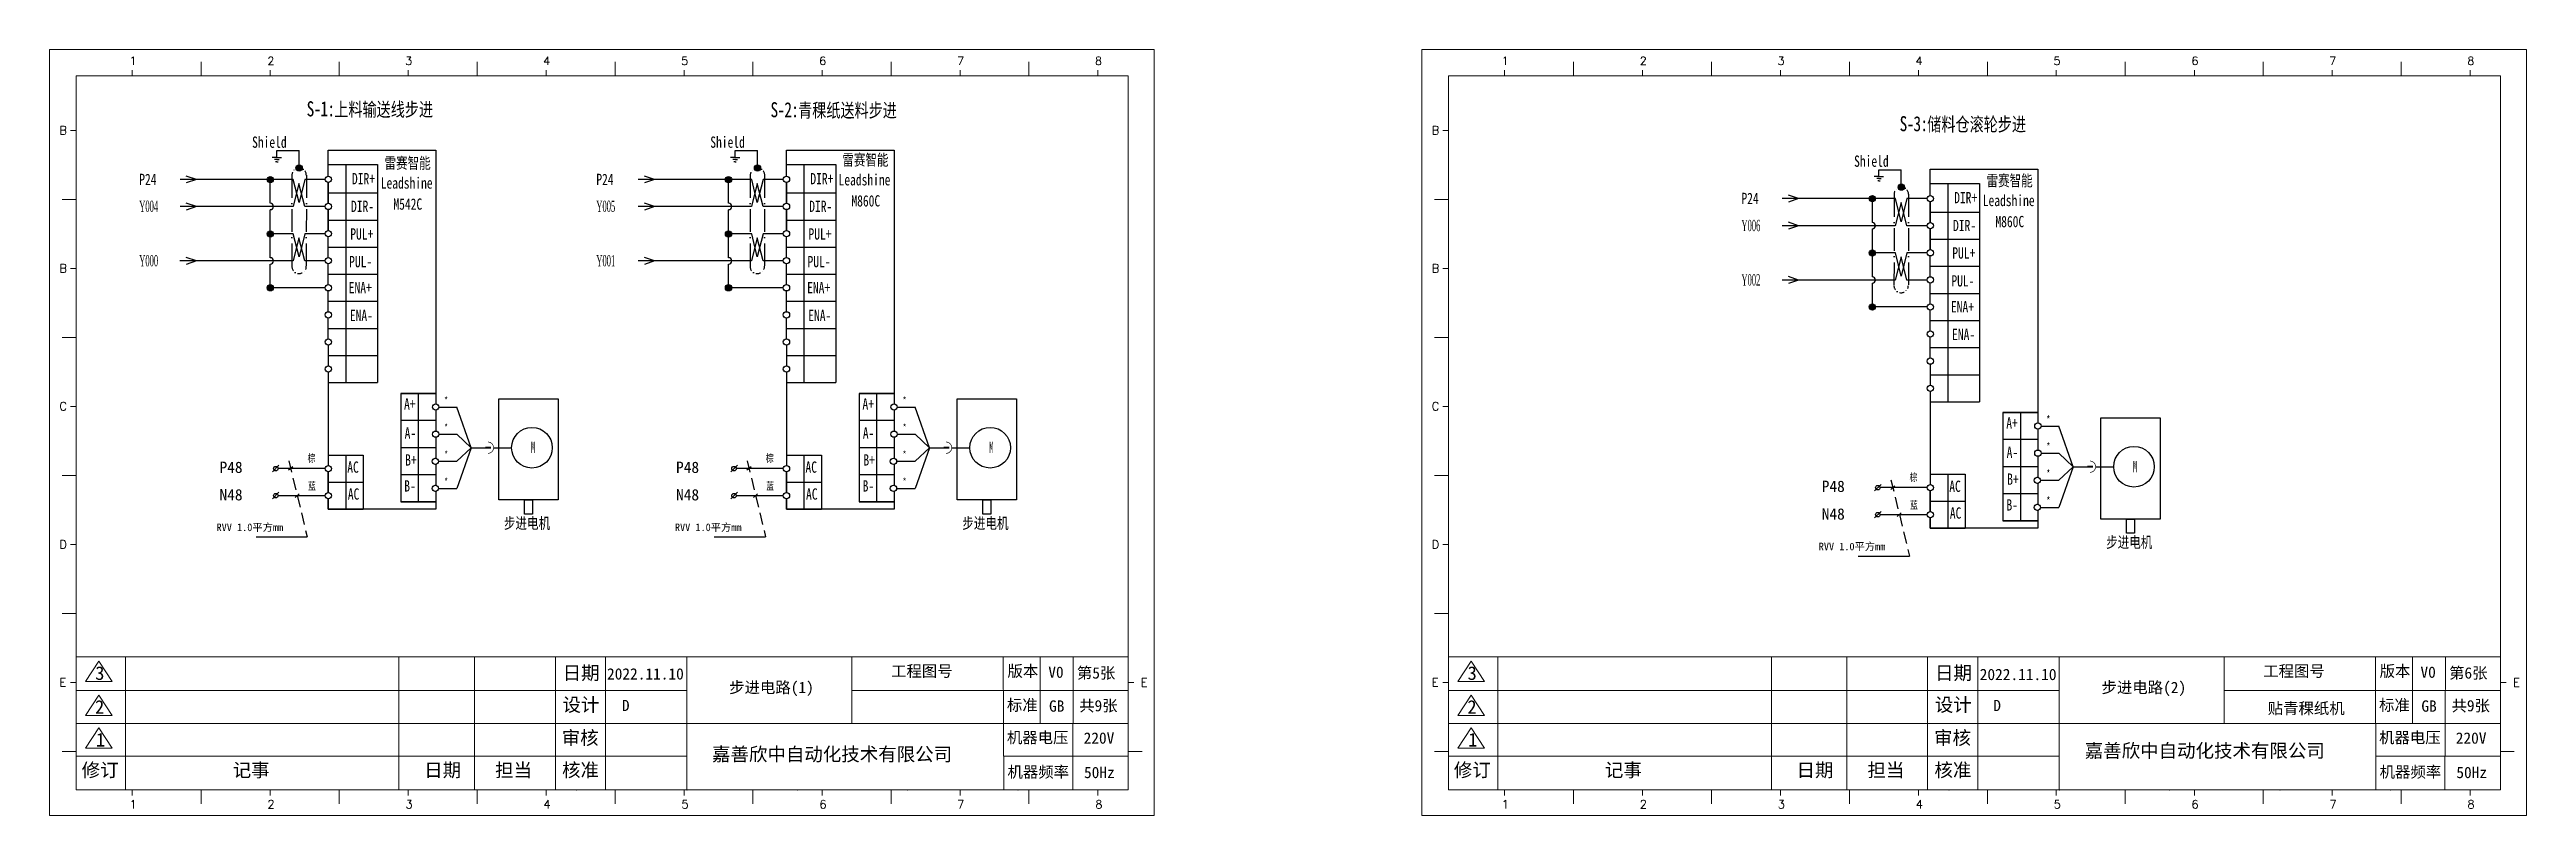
# Model space of a CAD drawing. Header units: millimetres. Extents: x 40430 to 48442, y -3636 to 4180.
# Drawn here: x 42019 to 43335, y -340 to 67 of the extents above; entities that cross this region are included whole.
import ezdxf
from ezdxf.enums import TextEntityAlignment as Align

# ---------------------------------------------------------------- set-up
doc = ezdxf.new("R2010")
doc.units = ezdxf.units.MM
for name, pattern in [('ACAD_ISO10W100', [18, 12, -3, 0, -3]), ('DASHDOTX2', [50.8, 25.4, -12.7, 0, -12.7]), ('HIDDEN', [9.525, 6.35, -3.175])]:
    doc.linetypes.add(name, pattern=pattern)
for name, color, linetype in [('ABDE_DENG', 4, 'Continuous'), ('ABDE_LIN', 1, 'Continuous'), ('WORD', 102, 'Continuous'), ('地线', 7, 'Continuous'), ('文本', 6, 'Continuous')]:
    doc.layers.add(name, color=color, linetype=linetype)
doc.styles.add('3.0Rockwell', font='ROCK.TTF', dxfattribs={"width": 0.75, "height": 3})
doc.styles.add('5.0宋体', font='', dxfattribs={"width": 0.75, "height": 5})
doc.styles.add('5.0罗马', font='times.ttf', dxfattribs={"width": 0.5, "height": 5})
doc.styles.add('SIMPLEX', font='SIMPLEX')
doc.styles.get("Standard").update_dxf_attribs({"font": ''})
doc.styles.add('SYS', font='romans.shx', dxfattribs={"width": 0.7})
doc.styles.get('5.0宋体').set_extended_font_data('SimSun')
doc.styles.get('Standard').set_extended_font_data('SimSun')

msp = doc.modelspace()

# ---------------------------------------------------------------- texts
at = {"color": 0, "lineweight": 9, "style": 'SIMPLEX'}
for s, height, p in [('1', 4.4, (42061, 59.2)), ('2', 4.4, (42134.3, 59.2)), ('3', 4.4, (42207.6, 59.2)), ('4', 4.4, (42281, 59.2)), ('5', 4.4, (42354.3, 59.2)), ('6', 4.4, (42427.7, 59.2)), ('7', 4.4, (42501, 59.2)), ('8', 4.4, (42574.3, 59.2)), ('1', 4.4, (42790.5, 59.2)), ('2', 4.4, (42863.9, 59.2)), ('3', 4.4, (42937.2, 59.2)), ('4', 4.4, (43010.5, 59.2)), ('5', 4.4, (43083.9, 59.2)), ('6', 4.4, (43157.2, 59.2)), ('7', 4.4, (43230.5, 59.2)), ('8', 4.4, (43303.9, 59.2)), ('B', 4.46, (42023.8, 22.3)), ('B', 4.46, (42753.3, 22.3)), ('B', 4.46, (42023.8, -51.1)), ('B', 4.46, (42753.3, -51.1)), ('C', 4.46, (42023.8, -124.4)), ('C', 4.46, (42753.3, -124.4)), ('D', 4.46, (42023.8, -197.8)), ('D', 4.46, (42753.3, -197.8)), ('E', 4.46, (42023.8, -271.1)), ('E', 4.46, (42598.7, -271.2)), ('E', 4.46, (42753.3, -271.1)), ('E', 4.46, (43328.3, -271.2)), ('1', 4.4, (42061.1, -335.9)), ('2', 4.4, (42134.4, -335.9)), ('3', 4.4, (42207.8, -335.9)), ('4', 4.4, (42281.1, -335.9)), ('5', 4.4, (42354.5, -335.9)), ('6', 4.4, (42427.8, -335.9)), ('7', 4.4, (42501.1, -335.9)), ('8', 4.4, (42574.5, -335.9)), ('1', 4.4, (42790.6, -335.9)), ('2', 4.4, (42864, -335.9)), ('3', 4.4, (42937.3, -335.9)), ('4', 4.4, (43010.7, -335.9)), ('5', 4.4, (43084, -335.9)), ('6', 4.4, (43157.3, -335.9)), ('7', 4.4, (43230.7, -335.9)), ('8', 4.4, (43304, -335.9))]:
    msp.add_text(s, height=height, dxfattribs=at).set_placement(p)
at = {"color": 4, "lineweight": 30, "char_height": 8, "attachment_point": 7, "style": '5.0宋体'}
for s, insert, width in [('\\pt6.667;{\\T0.9;\\C256;S-1:\\H0.9167x;\\T1;上料输送线步进}', (42155.2, 31.1), 96.406), ('\\pt6.667;{\\T0.9;\\C256;S-2:\\H0.9167x;\\T1;青稞纸送料步进}', (42401.8, 30.6), 119.988), ('\\pt6.667;{\\T0.9;\\C256;S-3:\\H0.9167x;\\T1;储料仓滚轮步进}', (43002.1, 23.2), 135.404)]:
    msp.add_mtext(s, dxfattribs=dict(at, insert=insert, width=width))
at = {"char_height": 6, "attachment_point": 1}
for s, insert, width, style in [('{\\fSimSun|b0|i0|c0|p2;\\C6;M}', (42274.5, -141), 248.141, '5.0罗马'), ('{\\fSimSun|b0|i0|c0|p2;\\C6;M}', (42518.1, -141), 248.141, '5.0罗马'), ('{\\fSimSun|b0|i0|c0|p2;\\C6;M}', (43126.2, -151.2), 248.141, '5.0罗马'), ('{\\C6;步进电机}', (42260.1, -181.3), 52.715, '5.0宋体'), ('{\\C6;步进电机}', (42503.8, -181.3), 52.715, '5.0宋体'), ('{\\C6;步进电机}', (43111.9, -191.4), 52.715, '5.0宋体')]:
    msp.add_mtext(s, dxfattribs=dict(at, insert=insert, width=width, style=style))
at = {"color": 1, "ltscale": 0.1, "char_height": 4, "width": 55.126, "attachment_point": 1}
for insert in [(42107.3, -184.5), (42351, -184.5), (42959.1, -194.7)]:
    msp.add_mtext('{\\fSimSun|b0|i0|c134|p2;RVV 1.0平方mm}', dxfattribs=dict(at, insert=insert))
at = {"color": 0, "lineweight": 9, "attachment_point": 1}
for s, insert, char_height, width in [('3', (42042.8, -260.4), 7.2, 80.4), ('日期', (42291.3, -260.3), 7.2, 80.4), ('{\\fSimSun|b0|i0|c134|p2;工程图号}', (42465.9, -259.9), 6, 93.947), ('{\\fSimSun|b0|i0|c134|p2;版本}', (42527.8, -259.9), 6, 93.947), ('{\\fSimSun|b0|i0|c134|p2;V0}', (42549.5, -260.5), 6, 93.947), ('{\\fSimSun|b0|i0|c134|p2;第5张}', (42564.7, -260.9), 6, 93.947), ('3', (42772.4, -260.4), 7.2, 80.4), ('日期', (43020.9, -260.3), 7.2, 80.4), ('{\\fSimSun|b0|i0|c134|p2;工程图号}', (43195.4, -259.9), 6, 93.947), ('{\\fSimSun|b0|i0|c134|p2;版本}', (43257.3, -259.9), 6, 93.947), ('{\\fSimSun|b0|i0|c134|p2;V0}', (43279, -260.5), 6, 93.947), ('{\\fSimSun|b0|i0|c134|p2;第6张}', (43294.2, -260.9), 6, 93.947), ('{\\fFangSong_GB2312|b0|i0|c134|p0;设计}', (42291.2, -277.2), 7.2, 80.4), ('{\\fFangSong_GB2312|b0|i0|c134|p0;设计}', (43020.8, -277.2), 7.2, 80.4), ('2', (42042.7, -278.4), 7.2, 80.4), ('{\\f宋体|b0|i0|c134|p2;标准}', (42527.5, -278), 6, 93.947), ('{\\f宋体|b0|i0|c134|p2;GB}', (42549.9, -278.5), 6, 93.947), ('{\\fSimSun|b0|i0|c134|p2;共9张}', (42565.9, -278.3), 6, 93.947), ('2', (42772.3, -278.4), 7.2, 80.4), ('{\\C256;贴青稞纸机}', (43197.8, -279.7), 6, 93.947), ('{\\f宋体|b0|i0|c134|p2;标准}', (43257, -278), 6, 93.947), ('{\\f宋体|b0|i0|c134|p2;GB}', (43279.5, -278.5), 6, 93.947), ('{\\fSimSun|b0|i0|c134|p2;共9张}', (43295.5, -278.3), 6, 93.947), ('1', (42043.2, -295.8), 7.2, 80.4), ('{\\fFangSong_GB2312|b0|i0|c134|p0;审核}', (42290.8, -294.8), 7.2, 80.4), ('{\\f宋体|b0|i0|c134|p2;机器电压}', (42527.5, -295.2), 6, 93.947), ('{\\fSimSun|b0|i0|c134|p2; 220V}', (42564.2, -295.5), 6, 93.947), ('1', (42772.7, -295.8), 7.2, 80.4), ('{\\fFangSong_GB2312|b0|i0|c134|p0;审核}', (43020.4, -294.8), 7.2, 80.4), ('{\\f宋体|b0|i0|c134|p2;机器电压}', (43257, -295.2), 6, 93.947), ('{\\fSimSun|b0|i0|c134|p2; 220V}', (43293.7, -295.5), 6, 93.947), ('修订', (42035.6, -311.9), 7.2, 80.4), ('记事', (42115.9, -311.9), 7.2, 80.4), ('日期', (42217.7, -311.9), 7.2, 80.4), ('担当', (42255.4, -311.9), 7.2, 80.4), ('{\\fFangSong_GB2312|b0|i0|c134|p0;核准}', (42291, -311.9), 7.2, 80.4), ('{\\f宋体|b0|i0|c134|p2;机器频率}', (42527.8, -313.5), 6, 93.947), ('{\\f宋体|b0|i0|c134|p2; 50Hz}', (42564.4, -313.8), 6, 93.947), ('修订', (42765.1, -311.9), 7.2, 80.4), ('记事', (42845.4, -311.9), 7.2, 80.4), ('日期', (42947.3, -311.9), 7.2, 80.4), ('担当', (42985, -311.9), 7.2, 80.4), ('{\\fFangSong_GB2312|b0|i0|c134|p0;核准}', (43020.6, -311.9), 7.2, 80.4), ('{\\f宋体|b0|i0|c134|p2;机器频率}', (43257.3, -313.5), 6, 93.947), ('{\\f宋体|b0|i0|c134|p2; 50Hz}', (43294, -313.8), 6, 93.947)]:
    msp.add_mtext(s, dxfattribs=dict(at, insert=insert, char_height=char_height, width=width))
at = {"lineweight": 9, "attachment_point": 1}
for s, insert, char_height, width in [('2022.11.10', (42314.9, -261.4), 6, 93.947), ('2022.11.10', (43044.7, -261.7), 6, 93.947), ('{\\fSimSun|b0|i0|c134|p2;D}', (42322.8, -278.2), 6, 93.947), ('{\\fSimSun|b0|i0|c134|p2;D}', (43051.9, -278.2), 6, 93.947), ('{\\fSimSun|b1|i0|c134|p34;嘉善欣中自动化技术有限公司}', (42370.7, -303.5), 7.2, 179.078), ('{\\fSimSun|b1|i0|c134|p34;嘉善欣中自动化技术有限公司}', (43100.5, -301.6), 7.2, 179.078)]:
    msp.add_mtext(s, dxfattribs=dict(at, insert=insert, char_height=char_height, width=width))
at = {"color": 0, "lineweight": 9, "char_height": 6, "attachment_point": 1}
for s, insert in [('\\pi11.43;    步进电路(1)', (42352.1, -268.6)), ('\\pi11.43;    步进电路(2)', (43081.7, -268.6))]:
    msp.add_mtext_dynamic_manual_height_columns(s, width=75.012, gutter_width=12.5, heights=[0], dxfattribs=dict(at, insert=insert))
at = {"layer": 'WORD', "char_height": 4, "attachment_point": 1, "style": '3.0Rockwell'}
for s, insert, width in [('{\\fSimSun|b0|i0|c134|p2;*}', (42228.3, -117.1), 7.82), ('{\\fSimSun|b0|i0|c134|p2;*}', (42472, -117.1), 7.82), ('{\\fSimSun|b0|i0|c134|p2;*}', (42228.3, -131.5), 5.728), ('{\\fSimSun|b0|i0|c134|p2;*}', (42472, -131.5), 5.728), ('{\\fSimSun|b0|i0|c134|p2;*}', (43080.1, -127.2), 7.82), ('{\\fSimSun|b0|i0|c134|p2;*}', (43080.1, -141.6), 5.728), ('{\\fSimSun|b0|i0|c134|p2;棕}', (42155.7, -147.8), 165.427), ('{\\fSimSun|b0|i0|c134|p2;*}', (42228.3, -145.9), 6.525), ('{\\fSimSun|b0|i0|c134|p2;棕}', (42399.3, -147.8), 165.427), ('{\\fSimSun|b0|i0|c134|p2;*}', (42472, -145.9), 6.525), ('{\\fSimSun|b0|i0|c134|p2;棕}', (43007.4, -158), 165.427), ('{\\fSimSun|b0|i0|c134|p2;*}', (43080.1, -156), 6.525), ('{\\fSimSun|b0|i0|c134|p2;蓝}', (42155.9, -162.6), 165.427), ('{\\fSimSun|b0|i0|c134|p2;*}', (42228.3, -160.3), 7.424), ('{\\fSimSun|b0|i0|c134|p2;蓝}', (42399.5, -162.6), 165.427), ('{\\fSimSun|b0|i0|c134|p2;*}', (42472, -160.3), 7.424), ('{\\fSimSun|b0|i0|c134|p2;*}', (43080.1, -170.4), 7.424), ('{\\fSimSun|b0|i0|c134|p2;蓝}', (43007.6, -172.7), 165.427)]:
    msp.add_mtext(s, dxfattribs=dict(at, insert=insert, width=width))
at = {"layer": '文本', "color": 0, "char_height": 6, "attachment_point": 1}
for s, insert, width, style in [('Shield', (42126.2, 21.2), 50.767, '5.0宋体'), ('Shield', (42369.8, 21.2), 50.767, '5.0宋体'), ('P24', (42066.2, 1.4), 50.767, '5.0宋体'), ('DIR+', (42179.3, 1.8), 50.767, '5.0宋体'), ('雷赛智能', (42196.6, 10.1), 50.767, '5.0宋体'), ('P24', (42309.2, 1.4), 50.767, '5.0宋体'), ('DIR+', (42423, 1.8), 50.767, '5.0宋体'), ('Leadshine', (42438, 1.2), 50.767, '5.0宋体'), ('雷赛智能', (42440, 11.8), 50.767, '5.0宋体'), ('Shield', (42977.9, 11.1), 50.767, '5.0宋体'), ('雷赛智能', (43048.3, 0.8), 50.767, '5.0宋体'), ('Y004', (42066.2, -12.9), 50.767, '5.0罗马'), ('DIR-', (42178.8, -12.9), 50.767, '5.0宋体'), ('Leadshine', (42194.6, -0.5), 50.767, '5.0宋体'), ('  M542C', (42195.2, -11.7), 50.767, '5.0宋体'), ('Y005', (42309.2, -12.9), 50.767, '5.0罗马'), ('DIR-', (42422.4, -12.9), 50.767, '5.0宋体'), ('  M860C', (42438.7, -10), 50.767, '5.0宋体'), ('P24', (42918, -8.7), 50.767, '5.0宋体'), ('DIR+', (43031.1, -8.3), 50.767, '5.0宋体'), ('Leadshine', (43046.3, -9.8), 50.767, '5.0宋体'), ('Y006', (42918, -23.1), 50.767, '5.0罗马'), ('DIR-', (43030.5, -23.1), 50.767, '5.0宋体'), ('  M860C', (43046.9, -21), 50.767, '5.0宋体'), ('PUL+', (42178.4, -27.6), 50.767, '5.0宋体'), ('PUL+', (42422, -27.6), 50.767, '5.0宋体'), ('PUL+', (43030.1, -37.7), 50.767, '5.0宋体'), ('Y000', (42066.2, -41.8), 50.767, '5.0罗马'), ('PUL-', (42177.8, -42.3), 50.767, '5.0宋体'), ('Y001', (42309.2, -41.8), 50.767, '5.0罗马'), ('PUL-', (42421.5, -42.3), 50.767, '5.0宋体'), ('Y002', (42918, -52), 50.767, '5.0罗马'), ('PUL-', (43029.6, -52.5), 50.767, '5.0宋体'), ('ENA+', (42177.6, -56.1), 14.631, '5.0宋体'), ('ENA+', (42421.3, -56.1), 14.631, '5.0宋体'), ('ENA-', (42178.2, -70.9), 16.808, '5.0宋体'), ('ENA-', (42421.9, -70.9), 16.808, '5.0宋体'), ('ENA+', (43029.4, -66.3), 14.631, '5.0宋体'), ('ENA-', (43030, -81), 16.808, '5.0宋体'), ('A+', (42207, -117.9), 50.767, '5.0宋体'), ('A+', (42450.7, -117.9), 50.767, '5.0宋体'), ('A+', (43058.8, -128), 50.767, '5.0宋体'), ('A-', (42207.3, -133.4), 50.767, '5.0宋体'), ('A-', (42450.9, -133.4), 50.767, '5.0宋体'), ('A-', (43059, -143.6), 50.767, '5.0宋体'), ('{\\W1;\\C256;P48}', (42108.9, -151.6), 50.767, '5.0宋体'), ('AC', (42176.8, -151.5), 50.767, '5.0宋体'), ('B+', (42207.6, -147.7), 50.767, '5.0宋体'), ('{\\W1;\\C256;P48}', (42351.6, -151.6), 50.767, '5.0宋体'), ('AC', (42420.4, -151.5), 50.767, '5.0宋体'), ('B+', (42451.2, -147.7), 50.767, '5.0宋体'), ('B+', (43059.3, -157.9), 50.767, '5.0宋体'), ('{\\W1;\\C256;N48}', (42108.9, -166.2), 50.767, '5.0宋体'), ('AC', (42177.1, -165.8), 50.767, '5.0宋体'), ('B-', (42207.1, -161.5), 50.767, '5.0宋体'), ('{\\W1;\\C256;N48}', (42351.6, -166.2), 50.767, '5.0宋体'), ('AC', (42420.7, -165.8), 50.767, '5.0宋体'), ('B-', (42450.8, -161.5), 50.767, '5.0宋体'), ('{\\W1;\\C256;P48}', (42960.7, -161.7), 50.767, '5.0宋体'), ('AC', (43028.5, -161.7), 50.767, '5.0宋体'), ('{\\W1;\\C256;N48}', (42960.7, -176.4), 50.767, '5.0宋体'), ('AC', (43028.8, -175.9), 50.767, '5.0宋体'), ('B-', (43058.9, -171.6), 50.767, '5.0宋体')]:
    msp.add_mtext(s, dxfattribs=dict(at, insert=insert, width=width, style=style))

# ---------------------------------------------------------------- blocks, each defined once
blk = doc.blocks.new('S_110')
at = {"color": 3, "linetype": 'Continuous', "const_width": 0.3}
blk.add_lwpolyline([(-2.5, -2.5, -1), (2.5, -2.5, -1)], format="xyb", dxfattribs=at)
at = {"color": 3, "linetype": 'Continuous'}
blk.add_lwpolyline([(0, 0), (0, 2.7)], dxfattribs=at)
for points, const_width in [([(0, -3.6), (0, -1.1)], 0.9), ([(0, -5.2), (0, -2.5)], 0.3)]:
    blk.add_lwpolyline(points, dxfattribs=dict(at, const_width=const_width))
at = {"style": 'SYS', "width": 0.7, "flags": 1}
for tag in ['XYVALUE', 'VALUE']:
    blk.add_attdef(tag, text='', height=0.02, dxfattribs=at).set_placement((0.1, 5.7), align=Align.MIDDLE)
blk = doc.blocks.new('插头和插座')
at = {"layer": 'ABDE_DENG', "linetype": 'Continuous', "rotation": 90}
blk.add_blockref('S_110', (-5.233, 0), dxfattribs=at)

# ---------------------------------------------------------------- hatches: boundary and pattern name
h = msp.add_hatch(color=256)
edge = h.paths.add_edge_path()
edge.add_arc((42135.9, -1.7), 1.68, 0, 360)
h = msp.add_hatch(color=256)
edge = h.paths.add_edge_path()
edge.add_arc((42151.2, 4.5), 1.68, 0, 360)
h = msp.add_hatch(color=256)
edge = h.paths.add_edge_path()
edge.add_arc((42379.5, -1.7), 1.68, 0, 360)
h = msp.add_hatch(color=256)
edge = h.paths.add_edge_path()
edge.add_arc((42394.9, 4.5), 1.68, 0, 360)
h = msp.add_hatch(color=256)
edge = h.paths.add_edge_path()
edge.add_arc((42987.6, -11.8), 1.68, 0, 360)
h = msp.add_hatch(color=256)
edge = h.paths.add_edge_path()
edge.add_arc((43003, -5.7), 1.68, 0, 360)
h = msp.add_hatch(color=256)
edge = h.paths.add_edge_path()
edge.add_arc((42135.9, -30.6), 1.68, 0, 360)
h = msp.add_hatch(color=256)
edge = h.paths.add_edge_path()
edge.add_arc((42379.5, -30.6), 1.68, 0, 360)
h = msp.add_hatch(color=256)
edge = h.paths.add_edge_path()
edge.add_arc((42987.6, -40.7), 1.68, 0, 360)
h = msp.add_hatch(color=256)
edge = h.paths.add_edge_path()
edge.add_arc((42135.9, -59.2), 1.68, 0, 360)
h = msp.add_hatch(color=256)
edge = h.paths.add_edge_path()
edge.add_arc((42379.5, -59.2), 1.68, 0, 360)
h = msp.add_hatch(color=256)
edge = h.paths.add_edge_path()
edge.add_arc((42987.6, -69.4), 1.68, 0, 360)

# ---------------------------------------------------------------- linework, layer by layer
at = {"color": 0, "lineweight": 9}
for p, q in [((42592, 53.5), (42032.7, 53.5)), ((42032.7, 53.5), (42032.7, -326.1)), ((42062.5, 53.5), (42062.5, 56.4)), ((42099.2, 53.5), (42099.2, 60.8)), ((42135.9, 53.5), (42135.9, 56.4)), ((42172.5, 53.5), (42172.5, 60.8)), ((42209.2, 53.5), (42209.2, 56.4)), ((42245.9, 53.5), (42245.9, 60.8)), ((42282.5, 53.5), (42282.5, 56.4)), ((42319.2, 53.5), (42319.2, 60.8)), ((42355.9, 53.5), (42355.9, 56.4)), ((42392.5, 53.5), (42392.5, 60.8)), ((42429.2, 53.5), (42429.2, 56.4)), ((42465.9, 53.5), (42465.9, 60.8)), ((42502.6, 53.5), (42502.6, 56.4)), ((42539.2, 53.5), (42539.2, 60.8)), ((42575.9, 53.5), (42575.9, 56.4)), ((42592, -326.1), (42592, 53.5)), ((43321.6, 53.5), (42762.2, 53.5)), ((42762.2, 53.5), (42762.2, -326.1)), ((42792.1, 53.5), (42792.1, 56.4)), ((42828.7, 53.5), (42828.7, 60.8)), ((42865.4, 53.5), (42865.4, 56.4)), ((42902.1, 53.5), (42902.1, 60.8)), ((42938.7, 53.5), (42938.7, 56.4)), ((42975.4, 53.5), (42975.4, 60.8)), ((43012.1, 53.5), (43012.1, 56.4)), ((43048.8, 53.5), (43048.8, 60.8)), ((43085.4, 53.5), (43085.4, 56.4)), ((43122.1, 53.5), (43122.1, 60.8)), ((43158.8, 53.5), (43158.8, 56.4)), ((43195.4, 53.5), (43195.4, 60.8)), ((43232.1, 53.5), (43232.1, 56.4)), ((43268.8, 53.5), (43268.8, 60.8)), ((43305.4, 53.5), (43305.4, 56.4)), ((43321.6, -326.1), (43321.6, 53.5)), ((42032.7, 24.4), (42029.7, 24.4)), ((42762.2, 24.4), (42759.3, 24.4)), ((42032.7, -12.3), (42025.3, -12.3)), ((42762.2, -12.3), (42754.9, -12.3)), ((42032.7, -48.9), (42029.7, -48.9)), ((42762.2, -48.9), (42759.3, -48.9)), ((42032.7, -85.6), (42025.3, -85.6)), ((42762.2, -85.6), (42754.9, -85.6)), ((42032.7, -122.3), (42029.7, -122.3)), ((42762.2, -122.3), (42759.3, -122.3)), ((42032.7, -158.9), (42025.3, -158.9)), ((42762.2, -158.9), (42754.9, -158.9)), ((42032.7, -195.6), (42029.7, -195.6)), ((42762.2, -195.6), (42759.3, -195.6)), ((42032.7, -232.3), (42025.3, -232.3)), ((42762.2, -232.3), (42754.9, -232.3)), ((42592, -237.3), (42592, -255.3)), ((43321.6, -237.3), (43321.6, -255.3)), ((42044.7, -257.7), (42037.6, -268.5)), ((42044.7, -257.7), (42051.8, -268.5)), ((42058.9, -255.3), (42058.9, -326.1)), ((42204.3, -255.3), (42204.3, -326.1)), ((42244.5, -255.3), (42244.5, -326.1)), ((42287.5, -255.3), (42592, -255.3)), ((42287.5, -255.3), (42287.5, -326.1)), ((42314.1, -255.3), (42314.1, -326.1)), ((42357.4, -255.3), (42357.4, -326.1)), ((42445.1, -255.2), (42445.1, -290.8)), ((42525.5, -255.2), (42525.8, -326.1)), ((42545.2, -255.4), (42545.2, -290.7)), ((42562.8, -255.2), (42562.5, -326.1)), ((42774.3, -257.7), (42767.2, -268.5)), ((42774.3, -257.7), (42781.4, -268.5)), ((42788.5, -255.3), (42788.5, -326.1)), ((42933.9, -255.3), (42933.9, -326.1)), ((42974, -255.3), (42974, -326.1)), ((43017, -255.3), (43321.6, -255.3)), ((43017, -255.3), (43017, -326.1)), ((43043.7, -255.3), (43043.7, -326.1)), ((43087, -255.3), (43087, -326.1)), ((43174.7, -255.2), (43174.7, -290.8)), ((43255.1, -255.2), (43255.3, -326.1)), ((43274.8, -255.4), (43274.7, -290.7)), ((43292.3, -255.2), (43292, -326.1)), ((42032.7, -268.9), (42029.7, -268.9)), ((42313.8, -273.3), (42032.7, -273.3)), ((42051.8, -268.5), (42037.6, -268.5)), ((42044.7, -275.7), (42037.6, -286.5)), ((42044.7, -275.7), (42051.8, -286.5)), ((42287.5, -273.3), (42357.4, -273.3)), ((42525.6, -273.3), (42445.1, -273.3)), ((42525.5, -273.3), (42592, -273.3)), ((42592, -268.9), (42595, -268.9)), ((42762.2, -268.9), (42759.3, -268.9)), ((43043.3, -273.3), (42762.2, -273.3)), ((42781.4, -268.5), (42767.2, -268.5)), ((42774.3, -275.7), (42767.2, -286.5)), ((42774.3, -275.7), (42781.4, -286.5)), ((43017, -273.3), (43087, -273.3)), ((43255.1, -273.3), (43174.7, -273.3)), ((43255.1, -273.3), (43321.6, -273.3)), ((43321.6, -268.9), (43324.5, -268.9)), ((42051.8, -286.5), (42037.6, -286.5)), ((42781.4, -286.5), (42767.2, -286.5)), ((42313.8, -290.7), (42032.7, -290.7)), ((42044.7, -293.1), (42037.6, -303.9)), ((42044.7, -293.1), (42051.8, -303.9)), ((42287.5, -290.7), (42357.4, -290.7)), ((42357.4, -290.7), (42592, -290.7)), ((43043.3, -290.7), (42762.2, -290.7)), ((42774.3, -293.1), (42767.2, -303.9)), ((42774.3, -293.1), (42781.4, -303.9)), ((43017, -290.7), (43087, -290.7)), ((43087, -290.7), (43321.6, -290.7)), ((42032.7, -305.6), (42025.3, -305.6)), ((42287.5, -308.1), (42032.7, -308.1)), ((42051.8, -303.9), (42037.6, -303.9)), ((42287.5, -308.1), (42357.4, -308.1)), ((42525.8, -308.1), (42592, -308.1)), ((42592, -305.6), (42599.4, -305.6)), ((42762.2, -305.6), (42754.9, -305.6)), ((43017, -308.1), (42762.2, -308.1)), ((42781.4, -303.9), (42767.2, -303.9)), ((43017, -308.1), (43087, -308.1)), ((43255.4, -308.1), (43321.6, -308.1)), ((43321.6, -305.6), (43328.9, -305.6)), ((42032.7, -326.1), (42592, -326.1)), ((42062.5, -326.1), (42062.5, -329.1)), ((42099.2, -326.1), (42099.2, -333.5)), ((42135.9, -326.1), (42135.9, -329.1)), ((42172.5, -326.1), (42172.5, -333.5)), ((42209.2, -326.1), (42209.2, -329.1)), ((42245.9, -326.1), (42245.9, -333.5)), ((42282.5, -326.1), (42282.5, -329.1)), ((42319.2, -326.1), (42319.2, -333.5)), ((42355.9, -326.1), (42355.9, -329.1)), ((42392.5, -326.1), (42392.5, -333.5)), ((42429.2, -326.1), (42429.2, -329.1)), ((42465.9, -326.1), (42465.9, -333.5)), ((42502.6, -326.1), (42502.6, -329.1)), ((42539.2, -326.1), (42539.2, -333.5)), ((42575.9, -326.1), (42575.9, -329.1)), ((42762.2, -326.1), (43321.6, -326.1)), ((42792.1, -326.1), (42792.1, -329.1)), ((42828.7, -326.1), (42828.7, -333.5)), ((42865.4, -326.1), (42865.4, -329.1)), ((42902.1, -326.1), (42902.1, -333.5)), ((42938.7, -326.1), (42938.7, -329.1)), ((42975.4, -326.1), (42975.4, -333.5)), ((43012.1, -326.1), (43012.1, -329.1)), ((43048.8, -326.1), (43048.8, -333.5)), ((43085.4, -326.1), (43085.4, -329.1)), ((43122.1, -326.1), (43122.1, -333.5)), ((43158.8, -326.1), (43158.8, -329.1)), ((43195.4, -326.1), (43195.4, -333.5)), ((43232.1, -326.1), (43232.1, -329.1)), ((43268.8, -326.1), (43268.8, -333.5)), ((43305.4, -326.1), (43305.4, -329.1))]:
    msp.add_line(p, q, dxfattribs=at)
at = {"linetype": 'DASHDOTX2', "ltscale": 0.2}
for p, q in [((42139.3, 10), (42139.3, 13.7)), ((42383, 10), (42383, 13.7)), ((42991.1, -0.1), (42991.1, 3.5))]:
    msp.add_line(p, q, dxfattribs=at)
for p, q in [((42139.3, 13.7), (42151.2, 13.7)), ((42151.2, 4.5), (42151.2, 13.7)), ((42383, 13.7), (42394.9, 13.7)), ((42394.9, 4.5), (42394.9, 13.7)), ((42096.6, -1.7), (42091.2, 0.2)), ((42340.2, -1.7), (42334.9, 0.2)), ((42991.1, 3.5), (43003, 3.5)), ((43003, -5.7), (43003, 3.5)), ((42148.1, -1.7), (42087.9, -1.7)), ((42096.6, -1.7), (42091.2, -3.5)), ((42135.9, -14.3), (42135.9, -1.7)), ((42165, -1.6), (42154.2, -1.6)), ((42166.7, -3.3), (42166.7, -14.3)), ((42391.8, -1.7), (42331.5, -1.7)), ((42340.2, -1.7), (42334.9, -3.5)), ((42379.5, -14.3), (42379.5, -1.7)), ((42408.7, -1.6), (42397.9, -1.6)), ((42410.3, -3.3), (42410.3, -14.3)), ((42999.9, -11.8), (42939.6, -11.8)), ((42948.3, -11.8), (42943, -10)), ((42948.3, -11.8), (42943, -13.7)), ((42987.6, -24.5), (42987.6, -11.8)), ((43016.8, -11.8), (43006, -11.8)), ((42126.8, -16), (42087.9, -16)), ((42096.6, -16), (42091.2, -14.2)), ((42096.6, -16), (42091.2, -17.9)), ((42148.1, -16), (42126.8, -16)), ((42135.9, -43.2), (42135.9, -17.7)), ((42165, -16), (42154.2, -16)), ((42166.7, -17.7), (42166.7, -28.7)), ((42370.5, -16), (42331.5, -16)), ((42340.2, -16), (42334.9, -14.2)), ((42340.2, -16), (42334.9, -17.9)), ((42391.7, -16), (42370.5, -16)), ((42379.5, -43.2), (42379.5, -17.7)), ((42408.7, -16), (42397.9, -16)), ((42410.3, -17.7), (42410.3, -28.7)), ((42978.6, -26.2), (42939.6, -26.2)), ((42948.3, -26.2), (42943, -24.3)), ((42948.3, -26.2), (42943, -28)), ((42999.8, -26.2), (42978.6, -26.2)), ((43016.8, -26.2), (43006, -26.2)), ((43018.4, -13.4), (43018.4, -24.5)), ((42148.1, -30.6), (42135.9, -30.6)), ((42165, -30.5), (42154.2, -30.5)), ((42391.8, -30.6), (42379.5, -30.6)), ((42408.7, -30.5), (42397.9, -30.5)), ((42987.6, -53.4), (42987.6, -27.8)), ((43018.4, -27.8), (43018.4, -38.9)), ((42126.8, -44.9), (42087.8, -44.9)), ((42096.6, -44.9), (42091.2, -43.1)), ((42096.6, -44.9), (42091.2, -46.8)), ((42148.1, -44.9), (42126.8, -44.9)), ((42135.9, -59.2), (42135.9, -46.6)), ((42165, -44.9), (42154.2, -44.9)), ((42370.5, -44.9), (42331.5, -44.9)), ((42340.2, -44.9), (42334.9, -43.1)), ((42340.2, -44.9), (42334.9, -46.8)), ((42391.7, -44.9), (42370.5, -44.9)), ((42379.5, -59.2), (42379.5, -46.6)), ((42408.7, -44.9), (42397.9, -44.9)), ((42999.9, -40.7), (42987.6, -40.7)), ((43016.8, -40.7), (43006, -40.7)), ((42978.6, -55.1), (42939.6, -55.1)), ((42948.3, -55.1), (42943, -53.2)), ((42948.3, -55.1), (42943, -56.9)), ((42999.8, -55.1), (42978.6, -55.1)), ((42987.6, -69.4), (42987.6, -56.8)), ((43016.8, -55.1), (43006, -55.1)), ((42223.8, -109.8), (42223.8, -120.9)), ((42467.5, -109.8), (42467.5, -120.9)), ((42223.8, -124.2), (42223.8, -135.3)), ((42225.5, -122.6), (42235.1, -122.6)), ((42242.7, -144.2), (42235.1, -122.6)), ((42467.5, -124.2), (42467.5, -135.3)), ((42469.1, -122.6), (42478.7, -122.6)), ((42486.3, -144.2), (42478.7, -122.6)), ((43075.6, -120), (43075.6, -131)), ((42225.5, -137), (42235.1, -137)), ((42235.1, -137), (42242.7, -144.2)), ((42242.7, -144.2), (42235.1, -151.4)), ((42242.7, -144.2), (42235.1, -165.8)), ((42242.7, -144.2), (42252.5, -144.2)), ((42257.8, -144.2), (42264.2, -144.2)), ((42469.1, -137), (42478.7, -137)), ((42478.7, -137), (42486.3, -144.2)), ((42486.3, -144.2), (42478.7, -151.4)), ((42486.3, -144.2), (42478.7, -165.8)), ((42486.3, -144.2), (42496.2, -144.2)), ((42501.5, -144.2), (42507.8, -144.2)), ((43075.6, -134.4), (43075.6, -145.4)), ((43077.2, -132.7), (43086.8, -132.7)), ((43094.4, -154.3), (43086.8, -132.7)), ((42225.5, -151.4), (42235.1, -151.4)), ((42469.1, -151.4), (42478.7, -151.4)), ((43077.2, -147.1), (43086.8, -147.1)), ((43086.8, -147.1), (43094.4, -154.3)), ((43094.4, -154.3), (43086.8, -161.5)), ((43094.4, -154.3), (43086.8, -175.9)), ((43094.4, -154.3), (43104.3, -154.3)), ((43109.6, -154.3), (43115.9, -154.3)), ((42225.5, -165.8), (42235.1, -165.8)), ((42469.1, -165.8), (42478.7, -165.8)), ((43077.2, -161.5), (43086.8, -161.5)), ((43077.2, -175.9), (43086.8, -175.9)), ((42128.3, -191.6), (42155.5, -191.6))]:
    msp.add_line(p, q)
at = {"linetype": 'ACAD_ISO10W100'}
for p, q in [((42147.4, 0.6), (42147.3, -47.8)), ((42155.1, 0.6), (42155, -47.8)), ((42391, 0.6), (42391, -47.8)), ((42398.7, 0.6), (42398.7, -47.8)), ((42999.2, -9.5), (42999.1, -58)), ((43006.8, -9.5), (43006.8, -58))]:
    msp.add_line(p, q, dxfattribs=at)
at = {"color": 7, "ltscale": 0.1}
for p, q in [((42166.7, 6.4), (42176, 6.4)), ((42176, 6.4), (42192.8, 6.4)), ((42192.8, 6.4), (42192.8, -109.6)), ((42410.3, 6.4), (42419.6, 6.4)), ((42419.6, 6.4), (42436.5, 6.4)), ((42436.5, 6.4), (42436.5, -109.6)), ((42166.7, -8.8), (42192.8, -8.8)), ((42410.3, -8.8), (42436.5, -8.8)), ((43018.4, -3.7), (43027.7, -3.7)), ((43027.7, -3.7), (43044.6, -3.7)), ((43044.6, -3.7), (43044.6, -119.8)), ((42166.7, -23.2), (42192.8, -23.2)), ((42410.3, -23.2), (42436.5, -23.2)), ((43018.4, -19), (43044.6, -19)), ((42166.7, -37.6), (42192.8, -37.6)), ((42410.3, -37.6), (42436.5, -37.6)), ((43018.4, -33.4), (43044.6, -33.4)), ((42166.7, -52), (42192.8, -52)), ((42410.3, -52), (42436.5, -52)), ((43018.4, -47.8), (43044.6, -47.8)), ((43018.4, -62.2), (43044.6, -62.2)), ((42166.7, -66.4), (42192.8, -66.4)), ((42410.3, -66.4), (42436.5, -66.4)), ((43018.4, -76.6), (43044.6, -76.6)), ((42166.7, -80.8), (42192.8, -80.8)), ((42166.7, -89.7), (42166.7, -100.7)), ((42410.3, -80.8), (42436.5, -80.8)), ((42410.3, -89.7), (42410.3, -100.7)), ((43018.4, -91), (43044.6, -91)), ((42166.7, -95.2), (42192.8, -95.2)), ((42166.7, -104.1), (42166.7, -153.6)), ((42410.3, -95.2), (42436.5, -95.2)), ((42410.3, -104.1), (42410.3, -153.6)), ((43018.4, -99.8), (43018.4, -110.9)), ((42166.7, -109.6), (42192.8, -109.6)), ((42223.8, -115.4), (42205.2, -115.4)), ((42205.2, -115.4), (42205.2, -129.8)), ((42205.2, -115.4), (42214.5, -115.4)), ((42214.5, -115.4), (42214.5, -129.8)), ((42214.5, -115.4), (42223.8, -115.4)), ((42410.3, -109.6), (42436.5, -109.6)), ((42467.5, -115.4), (42448.9, -115.4)), ((42448.9, -115.4), (42448.9, -129.8)), ((42448.9, -115.4), (42458.2, -115.4)), ((42458.2, -115.4), (42458.2, -129.8)), ((42458.2, -115.4), (42467.5, -115.4)), ((43018.4, -105.4), (43044.6, -105.4)), ((43018.4, -114.2), (43018.4, -163.7)), ((42223.8, -129.8), (42205.2, -129.8)), ((42205.2, -129.8), (42205.2, -144.2)), ((42214.5, -129.8), (42214.5, -144.2)), ((42467.5, -129.8), (42448.9, -129.8)), ((42448.9, -129.8), (42448.9, -144.2)), ((42458.2, -129.8), (42458.2, -144.2)), ((43018.4, -119.8), (43044.6, -119.8)), ((43075.6, -125.5), (43057, -125.5)), ((43057, -125.5), (43057, -139.9)), ((43057, -125.5), (43066.3, -125.5)), ((43066.3, -125.5), (43066.3, -139.9)), ((43066.3, -125.5), (43075.6, -125.5)), ((42223.8, -144.2), (42205.2, -144.2)), ((42205.2, -144.2), (42205.2, -158.6)), ((42214.5, -144.2), (42214.5, -158.6)), ((42467.5, -144.2), (42448.9, -144.2)), ((42448.9, -144.2), (42448.9, -158.6)), ((42458.2, -144.2), (42458.2, -158.6)), ((43075.6, -139.9), (43057, -139.9)), ((43057, -139.9), (43057, -154.3)), ((43066.3, -139.9), (43066.3, -154.3)), ((42137.1, -157), (42140.5, -153.5)), ((42165, -155.3), (42140, -155.3)), ((42166.7, -148.1), (42185.3, -148.1)), ((42166.7, -156.9), (42166.7, -168.1)), ((42176, -148.1), (42176, -176.9)), ((42185.3, -148.1), (42185.3, -176.9)), ((42380.7, -157), (42384.2, -153.5)), ((42408.7, -155.3), (42383.6, -155.3)), ((42410.3, -148.1), (42428.9, -148.1)), ((42410.3, -156.9), (42410.3, -168.1)), ((42419.6, -148.1), (42419.6, -176.9)), ((42428.9, -148.1), (42428.9, -176.9)), ((43075.6, -154.3), (43057, -154.3)), ((43057, -154.3), (43057, -168.7)), ((43066.3, -154.3), (43066.3, -168.7)), ((42137.1, -171.4), (42140.5, -167.9)), ((42165, -169.7), (42140, -169.7)), ((42166.7, -162.5), (42185.3, -162.5)), ((42223.8, -158.6), (42205.2, -158.6)), ((42205.2, -158.6), (42205.2, -173)), ((42214.5, -158.6), (42214.5, -173)), ((42380.7, -171.4), (42384.2, -167.9)), ((42408.7, -169.7), (42383.6, -169.7)), ((42410.3, -162.5), (42428.9, -162.5)), ((42467.5, -158.6), (42448.9, -158.6)), ((42448.9, -158.6), (42448.9, -173)), ((42458.2, -158.6), (42458.2, -173)), ((42988.8, -167.1), (42992.3, -163.7)), ((43016.8, -165.4), (42991.7, -165.4)), ((43018.4, -158.2), (43037, -158.2)), ((43018.4, -167.1), (43018.4, -178.2)), ((43027.7, -158.2), (43027.7, -187)), ((43037, -158.2), (43037, -187)), ((43075.6, -168.7), (43057, -168.7)), ((43057, -168.7), (43057, -183.1)), ((43066.3, -168.7), (43066.3, -183.1)), ((42166.7, -171.3), (42166.7, -176.9)), ((42166.7, -176.9), (42185.3, -176.9)), ((42223.8, -173), (42205.2, -173)), ((42205.2, -173), (42214.5, -173)), ((42214.5, -173), (42223.8, -173)), ((42410.3, -171.3), (42410.3, -176.9)), ((42410.3, -176.9), (42428.9, -176.9)), ((42467.5, -173), (42448.9, -173)), ((42448.9, -173), (42458.2, -173)), ((42458.2, -173), (42467.5, -173)), ((42988.8, -181.5), (42992.3, -178.1)), ((43016.8, -179.8), (42991.7, -179.8)), ((43018.4, -172.6), (43037, -172.6)), ((43018.4, -181.5), (43018.4, -187)), ((43075.6, -183.1), (43057, -183.1)), ((43057, -183.1), (43066.3, -183.1)), ((43066.3, -183.1), (43075.6, -183.1)), ((43018.4, -187), (43037, -187))]:
    msp.add_line(p, q, dxfattribs=at)
at = {"lineweight": 25, "ltscale": 0.1}
for p, q in [((42165, -59.2), (42135.9, -59.2)), ((42408.7, -59.2), (42379.5, -59.2)), ((43016.8, -69.4), (42987.6, -69.4))]:
    msp.add_line(p, q, dxfattribs=at)
at = {"color": 3}
for p, q in [((42147.8, -154.3), (42145.6, -156.2)), ((42391.5, -154.3), (42389.3, -156.2)), ((42151.3, -168.7), (42149.1, -170.6)), ((42394.9, -168.7), (42392.7, -170.6)), ((42999.6, -164.4), (42997.4, -166.4)), ((43003, -178.8), (43000.8, -180.8)), ((42371.9, -191.6), (42399.2, -191.6)), ((42980, -201.8), (43007.3, -201.8))]:
    msp.add_line(p, q, dxfattribs=at)
at = {"color": 3, "linetype": 'HIDDEN'}
for p, q in [((42145.7, -151.1), (42155.5, -191.6)), ((42389.4, -151.1), (42399.2, -191.6)), ((42997.5, -161.2), (43007.3, -201.8))]:
    msp.add_line(p, q, dxfattribs=at)
at = {"color": 0, "lineweight": 9}
for points in [[(42018.5, -339.6), (42605.8, -339.6), (42605.8, 67.4), (42018.5, 67.4)], [(42748.1, -339.6), (43335.4, -339.6), (43335.4, 67.4), (42748.1, 67.4)], [(42287.5, -255.3), (42032.7, -255.3), (42032.7, -326.1), (42287.5, -326.1)], [(43017, -255.3), (42762.2, -255.3), (42762.2, -326.1), (43017, -326.1)]]:
    msp.add_lwpolyline(points, close=True, dxfattribs=at)
for points in [[(42166.7, 0.1), (42166.7, 14), (42223.8, 14), (42223.8, -6.2)], [(42410.3, 0.1), (42410.3, 14), (42467.5, 14), (42467.5, -6.2)], [(42166.7, 0.1), (42166.7, 6.4), (42176, 6.4), (42176, -109.6)], [(42410.3, 0.1), (42410.3, 6.4), (42419.6, 6.4), (42419.6, -109.6)], [(43018.4, -10.1), (43018.4, 3.8), (43075.6, 3.8), (43075.6, -16.3)], [(42154.2, -1.6), (42151.2, -13.9), (42148.1, -1.7)], [(42154.2, -16), (42151.1, -3.7), (42148.1, -16)], [(42166.7, -14.3), (42166.7, -3.3)], [(42223.8, -6.2), (42223.8, -120.9)], [(42397.9, -16), (42394.8, -3.7), (42391.7, -16)], [(42397.9, -1.6), (42394.8, -13.9), (42391.8, -1.7)], [(42410.3, -14.3), (42410.3, -3.3)], [(42467.5, -6.2), (42467.5, -120.9)], [(43006, -11.8), (43002.9, -24.1), (42999.9, -11.8)], [(43018.4, -10.1), (43018.4, -3.7), (43027.7, -3.7), (43027.7, -119.8)], [(42166.7, -28.7), (42166.7, -17.7)], [(42410.3, -28.7), (42410.3, -17.7)], [(43006, -26.2), (43002.9, -13.8), (42999.8, -26.2)], [(43018.4, -24.5), (43018.4, -13.4)], [(43075.6, -16.3), (43075.6, -131)], [(42154.2, -30.5), (42151.2, -42.8), (42148.1, -30.6)], [(42154.2, -44.9), (42151.1, -32.6), (42148.1, -44.9)], [(42166.7, -43.1), (42166.7, -32.1)], [(42397.9, -44.9), (42394.8, -32.6), (42391.7, -44.9)], [(42397.9, -30.5), (42394.8, -42.8), (42391.8, -30.6)], [(42410.3, -43.1), (42410.3, -32.1)], [(43018.4, -38.9), (43018.4, -27.8)], [(42166.7, -57.5), (42166.7, -46.5)], [(42410.3, -57.5), (42410.3, -46.5)], [(43006, -55.1), (43002.9, -42.7), (42999.8, -55.1)], [(43006, -40.7), (43002.9, -53), (42999.9, -40.7)], [(43018.4, -53.3), (43018.4, -42.2)], [(42166.7, -71.9), (42166.7, -60.9)], [(42410.3, -71.9), (42410.3, -60.9)], [(43018.4, -67.7), (43018.4, -56.6)], [(42166.7, -86.3), (42166.7, -75.3)], [(42410.3, -86.3), (42410.3, -75.3)], [(43018.4, -82.1), (43018.4, -71)], [(43018.4, -96.5), (43018.4, -85.4)], [(42223.8, -109.8), (42223.8, -120.9)], [(42467.5, -109.8), (42467.5, -120.9)], [(42223.8, -124.2), (42223.8, -135.3)], [(42223.8, -124.2), (42223.8, -135.3)], [(42467.5, -124.2), (42467.5, -135.3)], [(42467.5, -124.2), (42467.5, -135.3)], [(43075.6, -120), (43075.6, -131)], [(42223.8, -138.6), (42223.8, -149.7)], [(42223.8, -138.6), (42223.8, -149.7)], [(42467.5, -138.6), (42467.5, -149.7)], [(42467.5, -138.6), (42467.5, -149.7)], [(43075.6, -134.4), (43075.6, -145.4)], [(43075.6, -134.4), (43075.6, -145.4)], [(42166.7, -168), (42166.7, -156.9)], [(42223.8, -153), (42223.8, -164.1)], [(42223.8, -153), (42223.8, -161.8)], [(42410.3, -168), (42410.3, -156.9)], [(42467.5, -153), (42467.5, -164.1)], [(42467.5, -153), (42467.5, -161.8)], [(43075.6, -148.8), (43075.6, -159.8)], [(43075.6, -148.8), (43075.6, -159.8)], [(42166.7, -168.1), (42166.7, -163.8)], [(42223.8, -167.4), (42223.8, -176.9), (42166.7, -176.9), (42166.7, -171.3)], [(42223.8, -163.9), (42223.8, -164.1)], [(42410.3, -168.1), (42410.3, -163.8)], [(42467.5, -167.4), (42467.5, -176.9), (42410.3, -176.9), (42410.3, -171.3)], [(42467.5, -163.9), (42467.5, -164.1)], [(43018.4, -178.1), (43018.4, -167.1)], [(43075.6, -163.2), (43075.6, -174.2)], [(43075.6, -163.2), (43075.6, -171.9)], [(43018.4, -178.2), (43018.4, -174)], [(43075.6, -177.6), (43075.6, -187), (43018.4, -187), (43018.4, -181.5)], [(43075.6, -174), (43075.6, -174.2)]]:
    msp.add_lwpolyline(points)
at = {"ltscale": 0.05}
for points in [[(42166.7, -3.3), (42166.7, -14.3)], [(42410.3, -3.3), (42410.3, -14.3)], [(42166.7, -17.7), (42166.7, -28.7)], [(42410.3, -17.7), (42410.3, -28.7)], [(43018.4, -13.4), (43018.4, -24.5)], [(43018.4, -27.8), (43018.4, -38.9)], [(42223.8, -109.8), (42223.8, -120.9)], [(42467.5, -109.8), (42467.5, -120.9)], [(42223.8, -124.2), (42223.8, -135.3)], [(42467.5, -124.2), (42467.5, -135.3)], [(43075.6, -120), (43075.6, -131)], [(43075.6, -134.4), (43075.6, -145.4)]]:
    msp.add_lwpolyline(points, dxfattribs=at)
for points in [[(42257.3, -118.3), (42288.9, -118.3), (42288.9, -171.9), (42257.3, -171.9)], [(42501, -118.3), (42532.6, -118.3), (42532.6, -171.9), (42501, -171.9)], [(43109.1, -128.4), (43140.7, -128.4), (43140.7, -182.1), (43109.1, -182.1)]]:
    msp.add_lwpolyline(points, close=True)
at = {"lineweight": 25, "ltscale": 0.1}
for points in [[(42271, -171.9), (42275.2, -171.9), (42275.2, -179.5), (42271, -179.5)], [(42514.7, -171.9), (42518.9, -171.9), (42518.9, -179.5), (42514.7, -179.5)], [(43122.8, -182.1), (43127, -182.1), (43127, -189.7), (43122.8, -189.7)]]:
    msp.add_lwpolyline(points, close=True, dxfattribs=at)
at = {"ltscale": 0.05}
for centre in [(42135.9, -1.7), (42151.2, 4.5), (42166.7, -1.6), (42379.5, -1.7), (42394.9, 4.5), (42410.3, -1.6), (42987.6, -11.8), (43003, -5.7), (43018.4, -11.8), (42166.7, -16), (42410.3, -16), (43018.4, -26.2), (42135.9, -30.6), (42166.7, -30.4), (42379.5, -30.6), (42410.3, -30.4), (42987.6, -40.7), (43018.4, -40.6), (42166.7, -44.8), (42410.3, -44.8), (42135.9, -59.2), (42166.7, -59.2), (42379.5, -59.2), (42410.3, -59.2), (43018.4, -55), (42166.7, -73.6), (42410.3, -73.6), (42987.6, -69.4), (43018.4, -69.4), (42166.7, -88), (42410.3, -88), (43018.4, -83.8), (42166.7, -102.4), (42410.3, -102.4), (43018.4, -98.2), (43018.4, -112.6), (42223.8, -122.6), (42467.5, -122.6), (43075.6, -132.7), (42223.8, -137), (42467.5, -137), (42166.7, -155.3), (42223.6, -151.4), (42410.3, -155.3), (42467.2, -151.4), (43075.6, -147.1), (42166.7, -169.7), (42223.6, -165.8), (42410.3, -169.7), (42467.2, -165.8), (43018.4, -165.4), (43075.3, -161.5), (43018.4, -179.8), (43075.3, -175.9)]:
    msp.add_circle(centre, 1.68, dxfattribs=at)
for centre, radius in [((42275, -144.2), 10.8), ((42518.6, -144.2), 10.8), ((43126.7, -154.3), 10.8), ((42138.8, -155.3), 1.2), ((42382.4, -155.3), 1.2), ((42138.8, -169.7), 1.2), ((42382.4, -169.7), 1.2), ((42990.5, -165.4), 1.2), ((42990.5, -179.8), 1.2)]:
    msp.add_circle(centre, radius)
at = {"linetype": 'DASHDOTX2', "ltscale": 0.1}
for centre, start, end in [((42151.2, 0.6), 0, 180), ((42394.9, 0.6), 0, 180), ((43003, -9.5), 0, 180), ((42151.2, -47.8), 180, 0), ((42394.8, -47.8), 180, 0), ((43002.9, -58), 180, 0)]:
    msp.add_arc(centre, 3.84, start, end, dxfattribs=at)
at = {"ltscale": 0.05}
for centre in [(42135.9, -16), (42379.5, -16), (42987.6, -26.2), (42135.9, -44.9), (42379.5, -44.9), (42987.6, -55.1)]:
    msp.add_arc(centre, 1.68, 270.0001, 90.0001, dxfattribs=at)
at = {"color": 0, "lineweight": 9}
for p in [(42298.8, -326.1), (42357.4, -326.1), (42416.1, -326.1), (42474.7, -326.1), (42533.4, -326.1), (43028.3, -326.1), (43087, -326.1), (43145.6, -326.1), (43204.3, -326.1), (43262.9, -326.1)]:
    msp.add_point(p, dxfattribs=at)
at = {"layer": '地线', "linetype": 'DASHDOTX2'}
for p, q in [((42139.3, 10), (42136.9, 10)), ((42139.3, 8.9), (42138.1, 8.9)), ((42139.3, 7.8), (42138.7, 7.8)), ((42139.3, 10), (42141.8, 10)), ((42139.3, 8.9), (42140.6, 8.9)), ((42139.3, 7.8), (42140, 7.8)), ((42383, 10), (42380.5, 10)), ((42383, 8.9), (42381.7, 8.9)), ((42383, 7.8), (42382.4, 7.8)), ((42383, 10), (42385.5, 10)), ((42383, 8.9), (42384.2, 8.9)), ((42383, 7.8), (42383.6, 7.8)), ((42991.1, -0.1), (42988.6, -0.1)), ((42991.1, -1.2), (42989.9, -1.2)), ((42991.1, -2.3), (42990.5, -2.3)), ((42991.1, -0.1), (42993.6, -0.1)), ((42991.1, -1.2), (42992.3, -1.2)), ((42991.1, -2.3), (42991.7, -2.3))]:
    msp.add_line(p, q, dxfattribs=at)

# ---------------------------------------------------------------- block references
at = {"layer": 'ABDE_LIN', "linetype": 'Continuous', "xscale": 1.200000000004366, "yscale": 1.199999999999818, "zscale": 1.2, "rotation": 180}
for p in [(42248.3, -144.2), (42491.9, -144.2), (43100, -154.3)]:
    msp.add_blockref('插头和插座', p, dxfattribs=at)

msp.set_redraw_order([(e.dxf.handle, doc.entitydb.next_handle()) for e in msp.query("TEXT MTEXT ATTDEF DIMENSION ARC_DIMENSION")])  # texts and dimensions are drawn at this point

doc.saveas('drawing.dxf')
